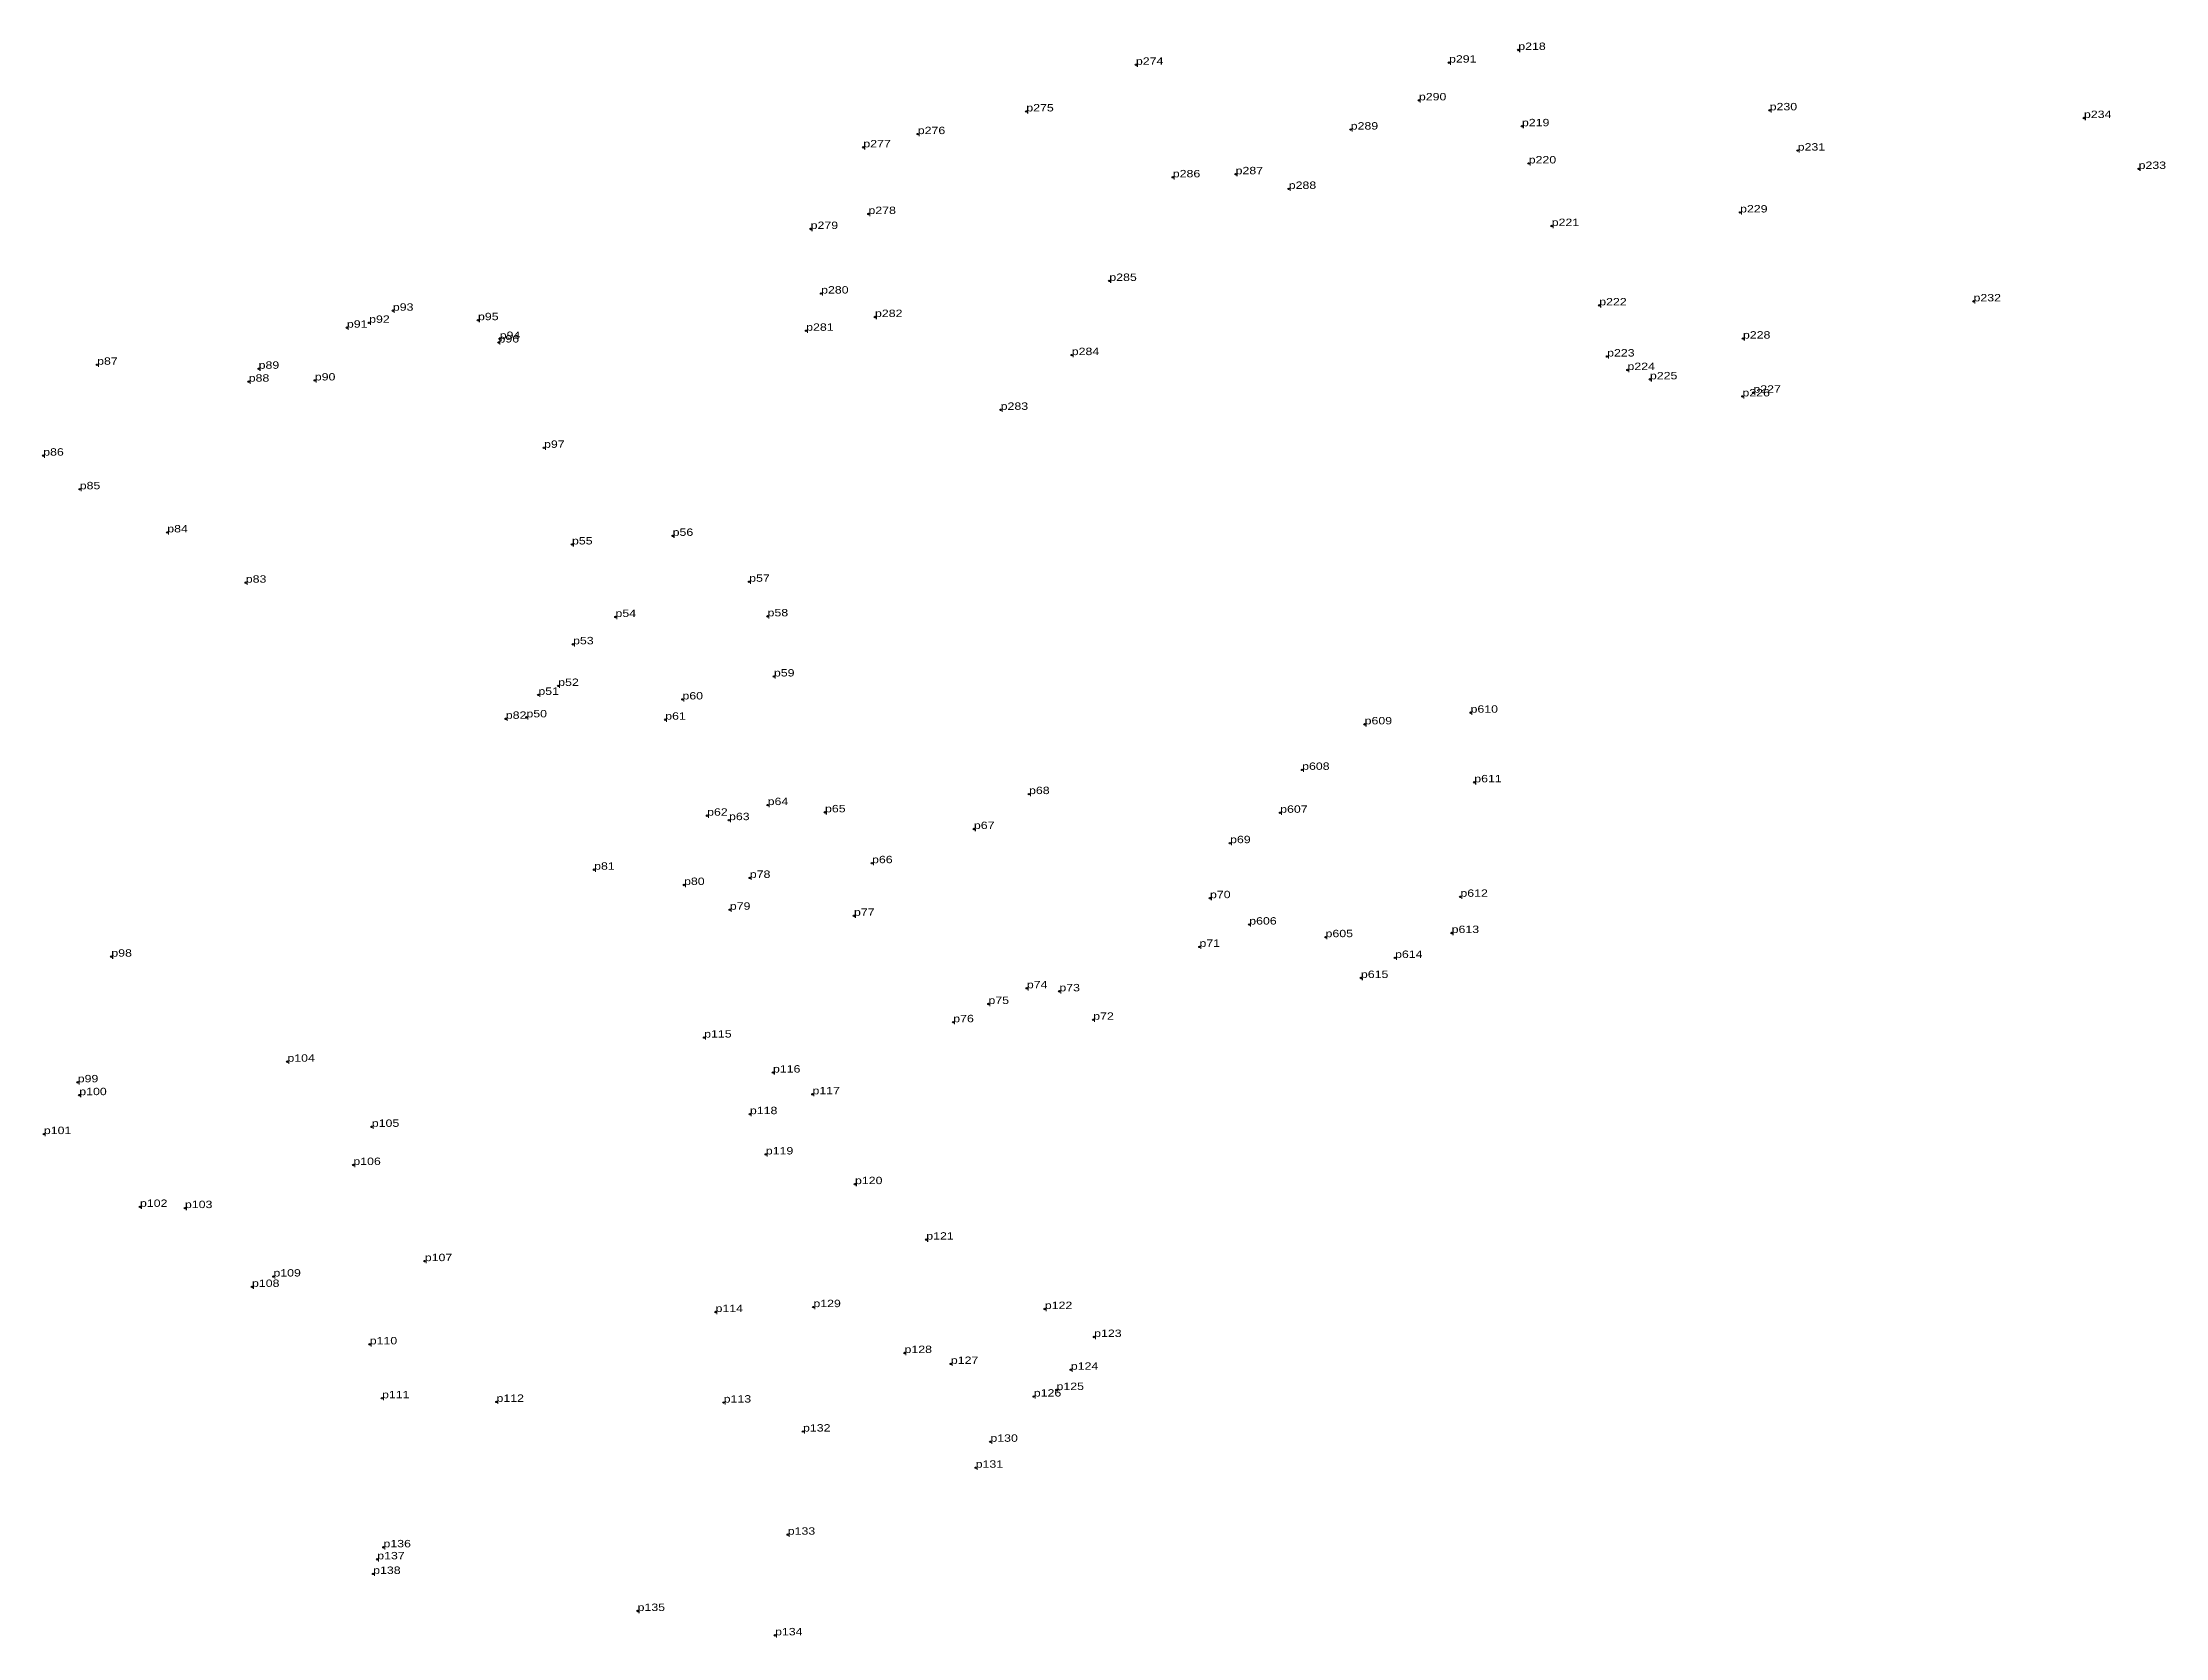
# Model space of a CAD drawing. Header units: metres. Extents: x 537581 to 549531, y 1833517 to 1838960.
# Drawn here: x 548560 to 549078, y 1835406 to 1835795 of the extents above; entities that cross this region are included whole.
import ezdxf

# ---------------------------------------------------------------- set-up
doc = ezdxf.new("R2010")
doc.units = ezdxf.units.M
doc.header["$LTSCALE"] = 0.72
doc.header["$PDMODE"] = 32
doc.header["$PDSIZE"] = 0.36
doc.layers.add('12', color=7, linetype='Continuous')
doc.layers.add('7', color=7, linetype='Continuous')

msp = doc.modelspace()

# ---------------------------------------------------------------- texts
at = {"layer": '12', "width": 1.25}
for s, p in [('p218', (548920.12, 1835793.44)), ('p274', (548826.94, 1835789.82)), ('p291', (548903.24, 1835790.35)), ('p290', (548895.9, 1835781.15)), ('p275', (548800.23, 1835778.45)), ('p230', (548981.38, 1835778.73)), ('p234', (549057.97, 1835776.85)), ('p276', (548773.78, 1835772.92)), ('p289', (548879.28, 1835774.03)), ('p219', (548921.01, 1835774.84)), ('p277', (548760.51, 1835769.7)), ('p220', (548922.66, 1835765.77)), ('p231', (548988.21, 1835768.91)), ('p286', (548835.93, 1835762.39)), ('p287', (548851.23, 1835763.14)), ('p288', (548864.18, 1835759.57)), ('p233', (549071.29, 1835764.44)), ('p279', (548747.67, 1835749.8)), ('p278', (548761.76, 1835753.45)), ('p221', (548928.26, 1835750.52)), ('p229', (548974.17, 1835753.82)), ('p280', (548750.22, 1835734.06)), ('p285', (548820.46, 1835737.14)), ('p93', (548645.86, 1835729.87)), ('p222', (548939.85, 1835731.17)), ('p232', (549031.06, 1835732.15)), ('p91', (548634.66, 1835725.74)), ('p92', (548640.08, 1835726.92)), ('p95', (548666.6, 1835727.56)), ('p281', (548746.58, 1835724.98)), ('p282', (548763.35, 1835728.34)), ('p96', (548671.61, 1835722.12)), ('p94', (548671.9, 1835723)), ('p284', (548811.3, 1835719.05)), ('p223', (548941.77, 1835718.71)), ('p228', (548974.87, 1835723.08)), ('p87', (548573.79, 1835716.7)), ('p89', (548613.15, 1835715.72)), ('p224', (548946.73, 1835715.41)), ('p225', (548952.2, 1835713.15)), ('p88', (548610.73, 1835712.58)), ('p90', (548626.84, 1835712.87)), ('p226', (548974.74, 1835708.98)), ('p227', (548977.41, 1835709.89)), ('p283', (548793.98, 1835705.71)), ('p86', (548560.65, 1835694.55)), ('p97', (548682.7, 1835696.45)), ('p85', (548569.55, 1835686.35)), ('p84', (548590.88, 1835675.83)), ('p55', (548689.51, 1835672.89)), ('p56', (548714.04, 1835674.99)), ('p83', (548610.02, 1835663.58)), ('p57', (548732.69, 1835663.8)), ('p54', (548700.11, 1835655.22)), ('p58', (548737.17, 1835655.37)), ('p53', (548689.77, 1835648.56)), ('p59', (548738.72, 1835640.71)), ('p51', (548681.32, 1835636.23)), ('p52', (548686.15, 1835638.41)), ('p82', (548673.39, 1835630.39)), ('p50', (548678.41, 1835630.75)), ('p61', (548712.23, 1835630.18)), ('p60', (548716.43, 1835635.11)), ('p610', (548908.49, 1835631.88)), ('p609', (548882.67, 1835629.04)), ('p608', (548867.44, 1835617.95)), ('p611', (548909.39, 1835614.92)), ('p68', (548800.89, 1835612.04)), ('p62', (548722.44, 1835606.78)), ('p63', (548727.78, 1835605.69)), ('p64', (548737.2, 1835609.36)), ('p65', (548751.17, 1835607.6)), ('p607', (548862.09, 1835607.49)), ('p67', (548787.46, 1835603.52)), ('p69', (548849.88, 1835600.08)), ('p66', (548762.63, 1835595.2)), ('p81', (548694.91, 1835593.61)), ('p80', (548716.82, 1835589.89)), ('p78', (548732.85, 1835591.62)), ('p79', (548727.98, 1835583.85)), ('p70', (548844.99, 1835586.67)), ('p612', (548906.01, 1835587)), ('p77', (548758.23, 1835582.37)), ('p606', (548854.55, 1835580.24)), ('p71', (548842.42, 1835574.8)), ('p605', (548873.15, 1835577.16)), ('p613', (548903.88, 1835578.18)), ('p98', (548577.25, 1835572.42)), ('p614', (548890.09, 1835572.11)), ('p74', (548800.36, 1835564.7)), ('p73', (548808.28, 1835563.97)), ('p615', (548881.77, 1835567.22)), ('p75', (548791, 1835560.87)), ('p115', (548721.72, 1835552.69)), ('p76', (548782.42, 1835556.43)), ('p72', (548816.53, 1835557.03)), ('p104', (548620.16, 1835546.81)), ('p116', (548738.49, 1835544.16)), ('p99', (548569.06, 1835541.79)), ('p100', (548569.44, 1835538.65)), ('p117', (548748.12, 1835538.87)), ('p118', (548732.87, 1835534.02)), ('p101', (548560.81, 1835529.16)), ('p105', (548640.73, 1835530.93)), ('p106', (548636.23, 1835521.64)), ('p119', (548736.75, 1835524.2)), ('p120', (548758.48, 1835516.96)), ('p102', (548584.23, 1835511.42)), ('p103', (548595.19, 1835511.12)), ('p121', (548775.85, 1835503.44)), ('p107', (548653.64, 1835498.19)), ('p108', (548611.53, 1835491.91)), ('p109', (548616.75, 1835494.44)), ('p114', (548724.5, 1835485.78)), ('p129', (548748.34, 1835486.98)), ('p122', (548804.74, 1835486.52)), ('p110', (548640.22, 1835477.91)), ('p128', (548770.55, 1835475.79)), ('p123', (548816.76, 1835479.71)), ('p127', (548781.84, 1835473.14)), ('p124', (548811.08, 1835471.72)), ('p111', (548643.22, 1835464.77)), ('p126', (548802.05, 1835465.18)), ('p125', (548807.59, 1835466.78)), ('p112', (548671.12, 1835463.89)), ('p113', (548726.48, 1835463.72)), ('p132', (548745.81, 1835456.65)), ('p130', (548791.47, 1835454.16)), ('p131', (548787.89, 1835447.83)), ('p136', (548643.57, 1835428.44)), ('p133', (548742.09, 1835431.51)), ('p137', (548642.05, 1835425.51)), ('p138', (548641.06, 1835421.95)), ('p135', (548705.5, 1835412.92)), ('p134', (548739, 1835406.98))]:
    msp.add_text(s, height=1.8, dxfattribs=at).set_placement(p)

# ---------------------------------------------------------------- linework, layer by layer
at = {"layer": '7'}
for p in [(548920.12, 1835793.44), (548826.94, 1835789.82), (548903.24, 1835790.35), (548800.23, 1835778.45), (548895.9, 1835781.15), (548981.38, 1835778.73), (549057.97, 1835776.85), (548773.78, 1835772.92), (548879.28, 1835774.03), (548921.01, 1835774.84), (548760.51, 1835769.7), (548988.21, 1835768.91), (548835.93, 1835762.39), (548851.23, 1835763.14), (548922.66, 1835765.77), (549071.29, 1835764.44), (548864.18, 1835759.57), (548761.76, 1835753.45), (548974.17, 1835753.82), (548747.67, 1835749.8), (548928.26, 1835750.52), (548820.46, 1835737.14), (548750.22, 1835734.06), (548939.85, 1835731.17), (549031.06, 1835732.15), (548634.66, 1835725.74), (548640.08, 1835726.92), (548645.86, 1835729.87), (548666.6, 1835727.56), (548746.58, 1835724.98), (548763.35, 1835728.34), (548671.61, 1835722.12), (548671.9, 1835723), (548974.87, 1835723.08), (548573.79, 1835716.7), (548613.15, 1835715.72), (548811.3, 1835719.05), (548941.77, 1835718.71), (548946.73, 1835715.41), (548610.73, 1835712.58), (548626.84, 1835712.87), (548952.2, 1835713.15), (548977.41, 1835709.89), (548793.98, 1835705.71), (548974.74, 1835708.98), (548560.65, 1835694.55), (548682.7, 1835696.45), (548569.55, 1835686.35), (548590.88, 1835675.83), (548714.04, 1835674.99), (548689.51, 1835672.89), (548610.02, 1835663.58), (548732.69, 1835663.8), (548700.11, 1835655.22), (548737.17, 1835655.37), (548689.77, 1835648.56), (548686.15, 1835638.41), (548738.72, 1835640.71), (548681.32, 1835636.23), (548716.43, 1835635.11), (548908.49, 1835631.88), (548673.39, 1835630.39), (548678.41, 1835630.75), (548712.23, 1835630.18), (548882.67, 1835629.04), (548867.44, 1835617.95), (548800.89, 1835612.04), (548909.39, 1835614.92), (548722.44, 1835606.78), (548737.2, 1835609.36), (548751.17, 1835607.6), (548862.09, 1835607.49), (548727.78, 1835605.69), (548787.46, 1835603.52), (548849.88, 1835600.08), (548694.91, 1835593.61), (548732.85, 1835591.62), (548762.63, 1835595.2), (548716.82, 1835589.89), (548844.99, 1835586.67), (548906.01, 1835587), (548727.98, 1835583.85), (548758.23, 1835582.37), (548854.55, 1835580.24), (548873.15, 1835577.16), (548903.88, 1835578.18), (548577.25, 1835572.42), (548842.42, 1835574.8), (548890.09, 1835572.11), (548800.36, 1835564.7), (548881.77, 1835567.22), (548791, 1835560.87), (548808.28, 1835563.97), (548782.42, 1835556.43), (548816.53, 1835557.03), (548721.72, 1835552.69), (548620.16, 1835546.81), (548738.49, 1835544.16), (548569.06, 1835541.79), (548748.12, 1835538.87), (548569.44, 1835538.65), (548732.87, 1835534.02), (548560.81, 1835529.16), (548640.73, 1835530.93), (548736.75, 1835524.2), (548636.23, 1835521.64), (548758.48, 1835516.96), (548584.23, 1835511.42), (548595.19, 1835511.12), (548775.85, 1835503.44), (548653.64, 1835498.19), (548616.75, 1835494.44), (548611.53, 1835491.91), (548748.34, 1835486.98), (548724.5, 1835485.78), (548804.74, 1835486.52), (548640.22, 1835477.91), (548816.76, 1835479.71), (548770.55, 1835475.79), (548781.84, 1835473.14), (548811.08, 1835471.72), (548807.59, 1835466.78), (548643.22, 1835464.77), (548671.12, 1835463.89), (548726.48, 1835463.72), (548802.05, 1835465.18), (548745.81, 1835456.65), (548791.47, 1835454.16), (548787.89, 1835447.83), (548742.09, 1835431.51), (548642.05, 1835425.51), (548643.57, 1835428.44), (548641.06, 1835421.95), (548705.5, 1835412.92), (548739, 1835406.98)]:
    msp.add_point(p, dxfattribs=at)

msp.set_redraw_order([(e.dxf.handle, doc.entitydb.next_handle()) for e in msp.query("TEXT MTEXT ATTDEF DIMENSION ARC_DIMENSION")])  # texts and dimensions are drawn at this point

doc.saveas('drawing.dxf')
